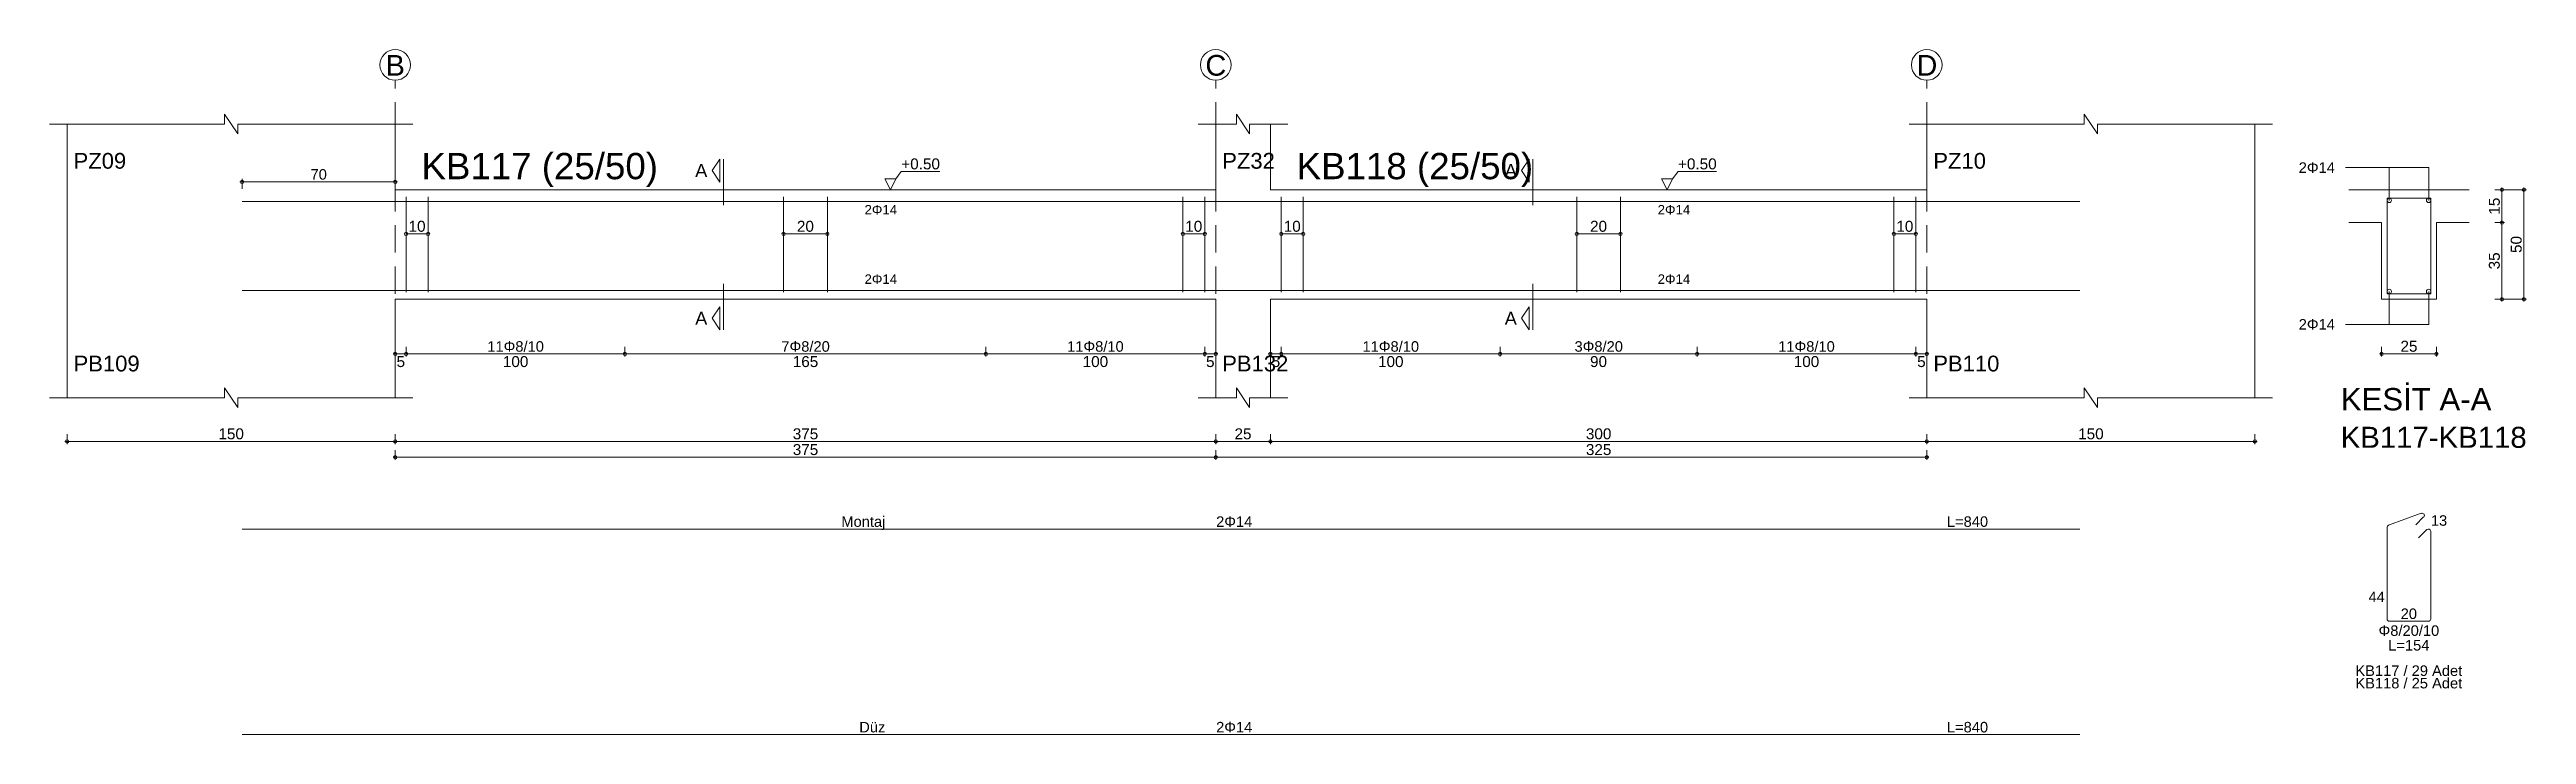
# Model space of a CAD drawing. Header units: millimetres. Extents: x 23801 to 80069, y 9628 to 14137.
# Drawn here: x 26286 to 27984, y 13538 to 14007 of the extents above; entities that cross this region are included whole.
import ezdxf

# ---------------------------------------------------------------- set-up
doc = ezdxf.new("R2010")
doc.units = ezdxf.units.MM
doc.linetypes.add('DASHDOT2', pattern=[12.7, 6.35, -3.175, 0, -3.175])
doc.linetypes.add('DASHED4', pattern=[18.75, 12.5, -6.25])
doc.layers.add('aks', color=251, linetype='DASHDOT2', lineweight=35)
for name, color, linetype in [('Donatı Topl. Uzun. Yazısı', 7, 'Continuous'), ('Donatı Uz. Yazısı', 7, 'Continuous'), ('Donatı Yazısı', 7, 'Continuous'), ('Donatı Çizgisi', 7, 'Continuous'), ('Kiriş', 7, 'Continuous'), ('Standart', 7, 'Continuous'), ('Ölçülendirme', 7, 'Continuous')]:
    doc.layers.add(name, color=color, linetype=linetype)
doc.styles.add('arial_1_18', font='arial.ttf', dxfattribs={"height": 0.2})

# ---------------------------------------------------------------- blocks, each defined once
blk = doc.blocks.new('IDE143Entity7347')
at = {"layer": 'aks', "color": 30, "linetype": 'DASHED4', "lineweight": 5}
for points in [[(1821.6, 2001.7), (1821.6, 2136.7)], [(2196.6, 2001.7), (2196.6, 2136.7)], [(2521.6, 2001.7), (2521.6, 2136.7)]]:
    blk.add_lwpolyline(points, dxfattribs=at)
at = {"layer": 'aks', "color": 1, "linetype": 'Continuous', "lineweight": 5}
for centre in [(1821.6, 2143.7), (2196.6, 2143.7), (2521.6, 2143.7)]:
    blk.add_circle(centre, 7, dxfattribs=at)
at = {"layer": 'Donatı Çizgisi', "color": 5, "linetype": 'Continuous', "lineweight": 5}
for points in [[(1826.6, 2039.9), (1826.6, 2083.5)], [(1836.6, 2039.9), (1836.6, 2083.5)], [(1999.1, 2039.9), (1999.1, 2083.5)], [(2019.1, 2039.9), (2019.1, 2083.5)], [(2181.6, 2039.9), (2181.6, 2083.5)], [(2191.6, 2039.9), (2191.6, 2083.5)], [(2226.6, 2039.9), (2226.6, 2083.5)], [(2236.6, 2039.9), (2236.6, 2083.5)], [(2361.6, 2039.9), (2361.6, 2083.5)], [(2381.6, 2039.9), (2381.6, 2083.5)], [(2506.6, 2039.9), (2506.6, 2083.5)], [(2516.6, 2039.9), (2516.6, 2083.5)], [(1751.6, 2081.3), (2591.6, 2081.3)], [(2732, 2039.2), (2732, 2082.8)], [(2732, 2082.8), (2752, 2082.8)], [(2752, 2039.2), (2752, 2082.8)], [(1751.6, 2040.7), (2591.6, 2040.7)], [(2732, 2039.2), (2752, 2039.2)], [(2732.6, 1933.4), (2747.6, 1938.9)], [(2745.1, 1933.6), (2748.7, 1937.2)], [(1751.6, 1931.7), (2591.6, 1931.7)], [(2732, 1890.6), (2732, 1932.5)], [(2746.4, 1927.7), (2750.2, 1931.5)], [(2752, 1890.6), (2752, 1930.7)], [(2733, 1889.6), (2750.9, 1889.6)], [(1751.6, 1837.9), (2591.6, 1837.9)]]:
    blk.add_lwpolyline(points, dxfattribs=at)
for centre in [(2733, 2081.8), (2751, 2081.8), (2733, 2040.2), (2751, 2040.2)]:
    blk.add_circle(centre, 1, dxfattribs=at)
for centre, start, end in [((2748, 1937.9), 315, 110), ((2733, 1932.5), 110, 180), ((2750.9, 1930.7), 0, 135), ((2733, 1890.6), 180, 270), ((2750.9, 1890.6), 270, 0)]:
    blk.add_arc(centre, 1.02, start, end, dxfattribs=at)
at = {"layer": 'Kiriş', "color": 1, "linetype": 'Continuous', "lineweight": 5}
for points in [[(1743.6, 2116.7), (1743.6, 2121.2)], [(1749.6, 2112.2), (1743.6, 2121.2)], [(2206.1, 2116.7), (2206.1, 2121.2)], [(2212.1, 2112.2), (2206.1, 2121.2)], [(2593.6, 2116.7), (2593.6, 2121.2)], [(2599.6, 2112.2), (2593.6, 2121.2)], [(1663.6, 2116.7), (1743.6, 2116.7)], [(1671.6, 1991.7), (1671.6, 2116.7)], [(1749.6, 2112.2), (1749.6, 2116.7)], [(1749.6, 2116.7), (1829.6, 2116.7)], [(1821.6, 2086.7), (1821.6, 2116.7)], [(2188.6, 2116.7), (2206.1, 2116.7)], [(2196.6, 2086.7), (2196.6, 2116.7)], [(2212.1, 2116.7), (2229.6, 2116.7)], [(2212.1, 2112.2), (2212.1, 2116.7)], [(2221.6, 2086.7), (2221.6, 2116.7)], [(2513.6, 2116.7), (2593.6, 2116.7)], [(2521.6, 2086.7), (2521.6, 2116.7)], [(2599.6, 2116.7), (2679.6, 2116.7)], [(2599.6, 2112.2), (2599.6, 2116.7)], [(2671.6, 1991.7), (2671.6, 2116.7)], [(1821.6, 2086.7), (2196.6, 2086.7)], [(2221.6, 2086.7), (2521.6, 2086.7)], [(2714.5, 2086.7), (2769.5, 2086.7)], [(2714.5, 2071.7), (2729.5, 2071.7)], [(2729.5, 2036.7), (2729.5, 2071.7)], [(2754.5, 2071.7), (2769.5, 2071.7)], [(2754.5, 2036.7), (2754.5, 2071.7)], [(1821.6, 2036.7), (2196.6, 2036.7)], [(1821.6, 1991.7), (1821.6, 2036.7)], [(2196.6, 1991.7), (2196.6, 2036.7)], [(2221.6, 2036.7), (2521.6, 2036.7)], [(2221.6, 1991.7), (2221.6, 2036.7)], [(2521.6, 1991.7), (2521.6, 2036.7)], [(2729.5, 2036.7), (2754.5, 2036.7)], [(1749.6, 1987.2), (1743.6, 1996.2)], [(1743.6, 1991.7), (1743.6, 1996.2)], [(2212.1, 1987.2), (2206.1, 1996.2)], [(2206.1, 1991.7), (2206.1, 1996.2)], [(2599.6, 1987.2), (2593.6, 1996.2)], [(2593.6, 1991.7), (2593.6, 1996.2)], [(1663.6, 1991.7), (1743.6, 1991.7)], [(1749.6, 1991.7), (1829.6, 1991.7)], [(1749.6, 1987.2), (1749.6, 1991.7)], [(2188.6, 1991.7), (2206.1, 1991.7)], [(2212.1, 1991.7), (2229.6, 1991.7)], [(2212.1, 1987.2), (2212.1, 1991.7)], [(2513.6, 1991.7), (2593.6, 1991.7)], [(2599.6, 1991.7), (2679.6, 1991.7)], [(2599.6, 1987.2), (2599.6, 1991.7)]]:
    blk.add_lwpolyline(points, dxfattribs=at)
at = {"layer": 'Ölçülendirme', "color": 1, "linetype": 'Continuous', "lineweight": 5}
for points in [[(1966.4, 2095.5), (1969.9, 2100.7)], [(1969.9, 2090.2), (1966.4, 2095.5)], [(1969.9, 2090.2), (1969.9, 2100.7)], [(1971.6, 2079.7), (1971.6, 2100.7)], [(2050.4, 2091.7), (2052.9, 2095)], [(2052.9, 2095), (2070.5, 2095)], [(2336.4, 2095.5), (2339.9, 2100.7)], [(2339.9, 2090.2), (2336.4, 2095.5)], [(2339.9, 2090.2), (2339.9, 2100.7)], [(2341.6, 2079.7), (2341.6, 2100.7)], [(2405.4, 2091.7), (2407.9, 2095)], [(2407.9, 2095), (2425.5, 2095)], [(2713, 2096.8), (2751, 2096.8)], [(2733, 2081.8), (2733, 2096.8)], [(2751, 2081.8), (2751, 2096.8)], [(1750.6, 2090.3), (1822.6, 2090.3)], [(1751.6, 2087.1), (1751.6, 2091.6)], [(1821.6, 2087.1), (1821.6, 2091.6)], [(2047.9, 2086.7), (2045.4, 2091.7)], [(2045.4, 2091.7), (2050.4, 2091.7)], [(2050.4, 2091.7), (2047.9, 2086.7)], [(2047.9, 2086.7), (2047.9, 2086.7)], [(2402.9, 2086.7), (2400.4, 2091.7)], [(2400.4, 2091.7), (2405.4, 2091.7)], [(2405.4, 2091.7), (2402.9, 2086.7)], [(2402.9, 2086.7), (2402.9, 2086.7)], [(2781.2, 2086.7), (2795.7, 2086.7)], [(2784.5, 2035.7), (2784.5, 2087.7)], [(2794.5, 2035.7), (2794.5, 2087.7)], [(1826.6, 2066.5), (1836.6, 2066.5)], [(1999.1, 2066.5), (2019.1, 2066.5)], [(2181.6, 2066.5), (2191.6, 2066.5)], [(2226.6, 2066.5), (2236.6, 2066.5)], [(2361.6, 2066.5), (2381.6, 2066.5)], [(2506.6, 2066.5), (2516.6, 2066.5)], [(2781.2, 2071.7), (2785.7, 2071.7)], [(1971.6, 2022.7), (1971.6, 2043.7)], [(2341.6, 2022.7), (2341.6, 2043.7)], [(2733, 2025.2), (2733, 2040.2)], [(2751, 2025.2), (2751, 2040.2)], [(1966.4, 2028), (1969.9, 2033.2)], [(1969.9, 2022.7), (1966.4, 2028)], [(1969.9, 2022.7), (1969.9, 2033.2)], [(2336.4, 2028), (2339.9, 2033.2)], [(2339.9, 2022.7), (2336.4, 2028)], [(2339.9, 2022.7), (2339.9, 2033.2)], [(2781.2, 2036.7), (2795.7, 2036.7)], [(2713, 2025.2), (2751, 2025.2)], [(1820.6, 2011.7), (2197.6, 2011.7)], [(1821.6, 2010.5), (1821.6, 2015)], [(1826.6, 2010.5), (1826.6, 2015)], [(1926.6, 2010.5), (1926.6, 2015)], [(2091.6, 2010.5), (2091.6, 2015)], [(2191.6, 2010.5), (2191.6, 2015)], [(2196.6, 2010.5), (2196.6, 2015)], [(2220.6, 2011.7), (2522.6, 2011.7)], [(2221.6, 2010.5), (2221.6, 2015)], [(2226.6, 2010.5), (2226.6, 2015)], [(2326.6, 2010.5), (2326.6, 2015)], [(2416.6, 2010.5), (2416.6, 2015)], [(2516.6, 2010.5), (2516.6, 2015)], [(2521.6, 2010.5), (2521.6, 2015)], [(2728.5, 2011.7), (2755.5, 2011.7)], [(2729.5, 2010.5), (2729.5, 2015)], [(2754.5, 2010.5), (2754.5, 2015)], [(1670.6, 1971.7), (2672.6, 1971.7)], [(1671.6, 1970.5), (1671.6, 1975)], [(1821.6, 1970.5), (1821.6, 1975)], [(2196.6, 1970.5), (2196.6, 1975)], [(2221.6, 1970.5), (2221.6, 1975)], [(2521.6, 1970.5), (2521.6, 1975)], [(2671.6, 1970.5), (2671.6, 1975)], [(1820.6, 1964.5), (2522.6, 1964.5)], [(1821.6, 1963.3), (1821.6, 1967.8)], [(2196.6, 1963.3), (2196.6, 1967.8)], [(2521.6, 1963.3), (2521.6, 1967.8)]]:
    blk.add_lwpolyline(points, dxfattribs=at)
for centre in [(1751.6, 2090.3), (1821.6, 2090.3), (2784.5, 2086.7), (2794.5, 2086.7), (2784.5, 2071.7), (1826.6, 2066.5), (1836.6, 2066.5), (1999.1, 2066.5), (2019.1, 2066.5), (2181.6, 2066.5), (2191.6, 2066.5), (2226.6, 2066.5), (2236.6, 2066.5), (2361.6, 2066.5), (2381.6, 2066.5), (2506.6, 2066.5), (2516.6, 2066.5), (2784.5, 2036.7), (2794.5, 2036.7), (1821.6, 2011.7), (1826.6, 2011.7), (1826.6, 2011.7), (1926.6, 2011.7), (1926.6, 2011.7), (2091.6, 2011.7), (2091.6, 2011.7), (2191.6, 2011.7), (2191.6, 2011.7), (2196.6, 2011.7), (2221.6, 2011.7), (2226.6, 2011.7), (2226.6, 2011.7), (2326.6, 2011.7), (2326.6, 2011.7), (2416.6, 2011.7), (2416.6, 2011.7), (2516.6, 2011.7), (2516.6, 2011.7), (2521.6, 2011.7), (2729.5, 2011.7), (2754.5, 2011.7), (1671.6, 1971.7), (1821.6, 1971.7), (1821.6, 1971.7), (2196.6, 1971.7), (2196.6, 1971.7), (2221.6, 1971.7), (2221.6, 1971.7), (2521.6, 1971.7), (2521.6, 1971.7), (2671.6, 1971.7), (1821.6, 1964.5), (2196.6, 1964.5), (2196.6, 1964.5), (2521.6, 1964.5)]:
    blk.add_circle(centre, 0.75, dxfattribs=at)
at = {"layer": 'aks', "color": 1, "linetype": 'Continuous', "lineweight": 5, "style": 'arial_1_18'}
for s, p in [('B', (1817.2, 2138.8)), ('C', (2191.9, 2138.8)), ('D', (2516.9, 2138.8))]:
    blk.add_text(s, height=9.45, dxfattribs=at).set_placement(p)
at = {"layer": 'Donatı Topl. Uzun. Yazısı', "color": 1, "linetype": 'Continuous', "lineweight": 5, "style": 'arial_1_18'}
for s, p in [('L=840', (2530.8, 1932.7)), ('L=154', (2732.5, 1876.2)), ('L=840', (2530.8, 1838.8))]:
    blk.add_text(s, height=4.8, dxfattribs=at).set_placement(p)
at = {"layer": 'Donatı Uz. Yazısı', "color": 1, "linetype": 'Continuous', "lineweight": 5, "style": 'arial_1_18'}
for s, p in [('13', (2752, 1933.2)), ('44', (2723.5, 1898.3)), ('20', (2738.2, 1890.6))]:
    blk.add_text(s, height=4.8, dxfattribs=at).set_placement(p)
at = {"layer": 'Donatı Yazısı', "color": 5, "linetype": 'Continuous', "lineweight": 5, "style": 'arial_1_18'}
for s, p in [('2Φ14', (2691.6, 2094.4)), ('2Φ14', (2691.6, 2022.8)), ('2Φ14', (2196.8, 1932.7)), ('Φ8/20/10', (2728.1, 1882.9)), ('KB117 / 29 Adet', (2717.5, 1864.6)), ('KB118 / 25 Adet', (2717.5, 1858.9)), ('2Φ14', (2196.8, 1838.8))]:
    blk.add_text(s, height=4.8, dxfattribs=at).set_placement(p)
for p in [(2036.1, 2075.4), (2398.6, 2075.4), (2036.1, 2043.7), (2398.6, 2043.7)]:
    blk.add_text('2Φ14', height=4.32, rotation=360, dxfattribs=at).set_placement(p)
at = {"layer": 'Donatı Yazısı', "color": 1, "linetype": 'Continuous', "lineweight": 5, "style": 'arial_1_18'}
for s, p in [('Montaj', (2025.5, 1932.7)), ('Düz', (2033.7, 1838.8))]:
    blk.add_text(s, height=4.8, dxfattribs=at).set_placement(p)
at = {"layer": 'Kiriş', "color": 1, "linetype": 'Continuous', "lineweight": 5, "style": 'arial_1_18'}
for s, height, p in [('PZ09', 7.2, (1674.6, 2096.3)), ('KB117 (25/50)', 12, (1833.6, 2091.5)), ('PZ32', 7.2, (2199.6, 2096.3)), ('KB118 (25/50)', 12, (2233.6, 2091.5)), ('PZ10', 7.2, (2524.6, 2096.3)), ('PB109', 7.2, (1674.6, 2003.7)), ('PB132', 7.2, (2199.6, 2003.7)), ('PB110', 7.2, (2524.6, 2003.7)), ('KESİT A-A', 10.2, (2710.8, 1985.9)), ('KB117-KB118', 9.6, (2710.8, 1968.8))]:
    blk.add_text(s, height=height, dxfattribs=at).set_placement(p)
at = {"layer": 'Ölçülendirme', "color": 1, "linetype": 'Continuous', "lineweight": 5, "style": 'arial_1_18'}
for s, height, p in [('70', 4.8, (1782.9, 2091.3)), ('A', 5.95, (1958.7, 2092.5)), ('+0.50', 5, (2052.9, 2096)), ('A', 5.95, (2328.7, 2092.5)), ('+0.50', 5, (2407.9, 2096)), ('A', 5.95, (1958.7, 2025)), ('A', 5.95, (2328.7, 2025)), ('25', 5, (2738.1, 2012.7)), ('5', 5, (1822.2, 2005.7)), ('100', 5, (1870.8, 2005.7)), ('165', 5, (2003.3, 2005.7)), ('100', 5, (2135.8, 2005.7)), ('5', 5, (2192.2, 2005.7)), ('5', 5, (2222.2, 2005.7)), ('100', 5, (2270.8, 2005.7)), ('90', 5, (2367.7, 2005.7)), ('100', 5, (2460.8, 2005.7)), ('5', 5, (2517.2, 2005.7)), ('150', 5, (1740.8, 1972.7)), ('375', 5, (2003.3, 1972.7)), ('375', 5, (2003.3, 1965.5)), ('25', 5, (2205.2, 1972.7)), ('300', 5, (2365.8, 1972.7)), ('325', 5, (2365.8, 1965.5)), ('150', 5, (2590.8, 1972.7))]:
    blk.add_text(s, height=height, dxfattribs=at).set_placement(p)
for s, rotation, p in [('10', 360, (1827.7, 2067.5)), ('20', 360, (2005.2, 2067.5)), ('10', 360, (2182.7, 2067.5)), ('10', 360, (2227.7, 2067.5)), ('20', 360, (2367.7, 2067.5)), ('10', 360, (2507.7, 2067.5)), ('15', 90, (2783.5, 2075.3)), ('50', 90, (2793.5, 2057.8)), ('35', 90, (2783.5, 2050.3))]:
    blk.add_text(s, height=5, rotation=rotation, dxfattribs=at).set_placement(p)
at = {"layer": 'Ölçülendirme', "color": 5, "linetype": 'Continuous', "lineweight": 5, "style": 'arial_1_18'}
for s, p in [('11Φ8/10', (1863.7, 2012.7)), ('7Φ8/20', (1998.1, 2012.7)), ('11Φ8/10', (2128.7, 2012.7)), ('11Φ8/10', (2263.7, 2012.7)), ('3Φ8/20', (2360.6, 2012.7)), ('11Φ8/10', (2453.7, 2012.7))]:
    blk.add_text(s, height=4.8, dxfattribs=at).set_placement(p)

msp = doc.modelspace()

# ---------------------------------------------------------------- block references
at = {"layer": 'Standart', "xscale": 1.5, "yscale": 1.5, "zscale": 1.5}
msp.add_blockref('IDE143Entity7347', (23790.5, 10781.4), dxfattribs=at)

doc.saveas('drawing.dxf')
